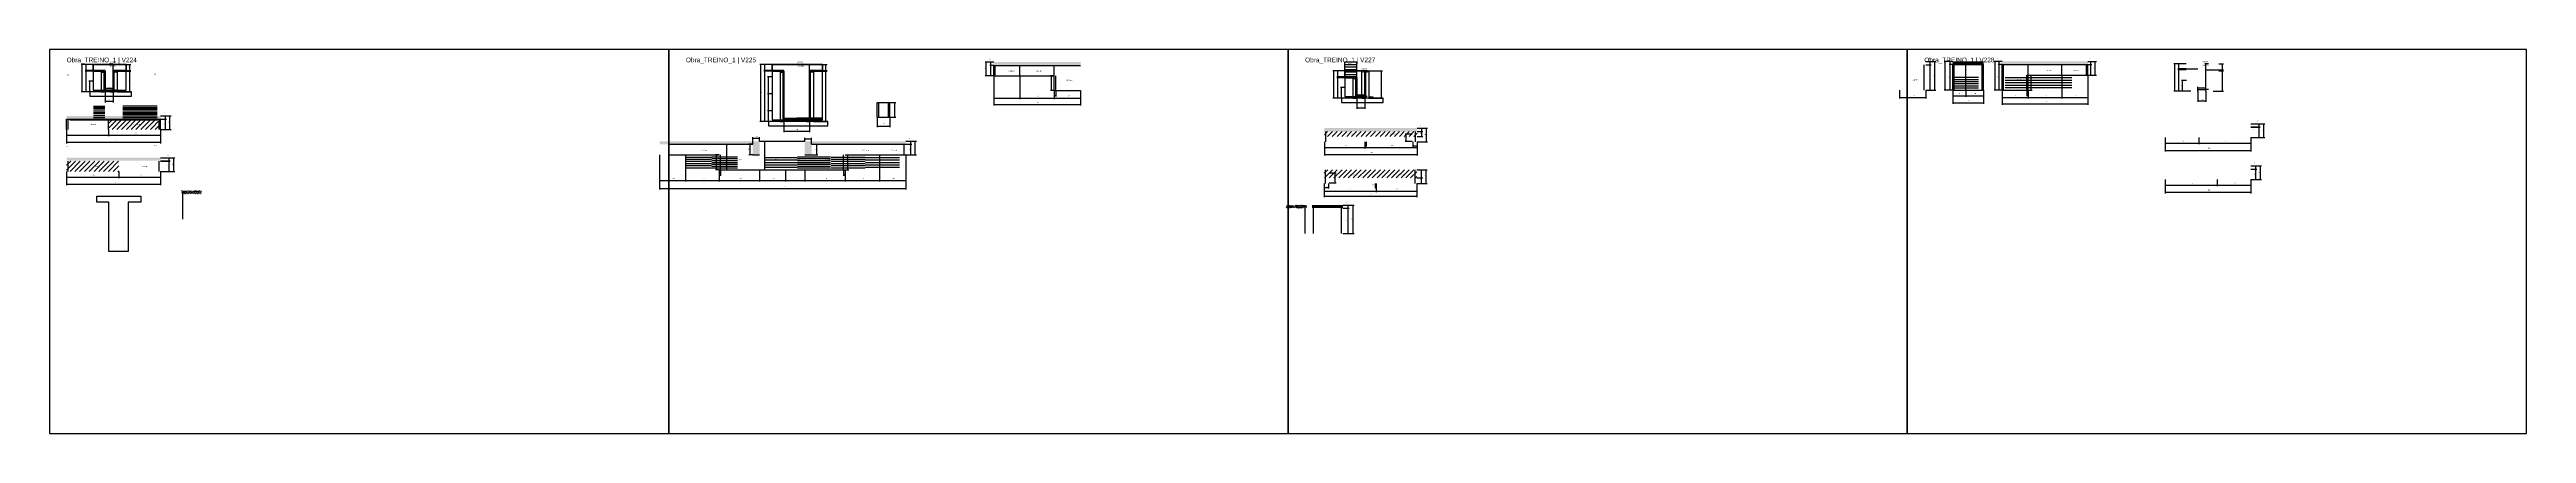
# Model space of a CAD drawing. Header units: metres. Extents: x -41 to 34800, y -36000 to 1848.
# Drawn here: x 20300 to 31900, y -12600 to -10800 of the extents above; entities that cross this region are included whole.
import ezdxf

# ---------------------------------------------------------------- set-up
doc = ezdxf.new("R2010")
doc.units = ezdxf.units.M
for name, color, linetype in [('CELL_BORDER', 8, 'Continuous'), ('CONCRETO', 251, 'Continuous'), ('COTA', 4, 'Continuous'), ('Cota Seção (2x)', 4, 'Continuous'), ('Hachura', 253, 'Continuous'), ('LABEL_ID', 3, 'Continuous'), ('Madeira', 126, 'Continuous'), ('NOMENCLATURA', 7, 'Continuous'), ('Painéis', 200, 'Continuous'), ('REAPROVEITAMENTO', 251, 'Continuous'), ('SARR_2.2x7', 40, 'Continuous'), ('Texto Seção', 7, 'Continuous')]:
    doc.layers.add(name, color=color, linetype=linetype)

msp = doc.modelspace()

# ---------------------------------------------------------------- hatches: boundary and pattern name
at = {"layer": 'COTA'}
h = msp.add_hatch(dxfattribs=at)
h.set_pattern_fill('AR-CONC', scale=0.03)
h.paths.add_polyline_path([(25128.3, -10874.7), (25128.3, -10858.7), (25128.3, -10858.7), (24721.8, -10858.7), (24721.8, -10858.7), (24721.8, -10874.7), (24721.8, -10874.7), (25128.3, -10874.7)])
h = msp.add_hatch(dxfattribs=at)
h.set_pattern_fill('AR-CONC', scale=0.03)
h.paths.add_polyline_path([(29357.4, -10870), (29357.4, -10856), (29357.4, -10856), (29213.4, -10856), (29213.4, -10856), (29213.4, -10870), (29213.4, -10870), (29357.4, -10870)])
h = msp.add_hatch(dxfattribs=at)
h.set_pattern_fill('AR-CONC', scale=0.03)
h.paths.add_polyline_path([(29444.1, -10872), (29444.1, -10856), (29444.1, -10856), (29846.1, -10856), (29846.1, -10856), (29846.1, -10872), (29846.1, -10872), (29444.1, -10872)])
h = msp.add_hatch(dxfattribs=at)
h.set_pattern_fill('AR-CONC', scale=0.03)
h.paths.add_polyline_path([(20820, -11111), (20820, -11127), (20820, -11127), (20380, -11127), (20380, -11127), (20380, -11111), (20380, -11111), (20820, -11111)])
h = msp.add_hatch(dxfattribs=at)
h.set_pattern_fill('AR-CONC', scale=0.03)
h.paths.add_polyline_path([(23157, -11244), (23593, -11244), (23593, -11244), (23593, -11294), (23593, -11294), (23625, -11294), (23625, -11294), (23625, -11230), (23625, -11230), (23157, -11230), (23157, -11230), (23157, -11244)])
h = msp.add_hatch(dxfattribs=at)
h.set_pattern_fill('AR-CONC', scale=0.03)
h.paths.add_polyline_path([(24309.5, -11244), (23869, -11244), (23869, -11244), (23869, -11294), (23869, -11294), (23837, -11294), (23837, -11294), (23837, -11230), (23837, -11230), (24309.5, -11230), (24309.5, -11230), (24309.5, -11244)])
h = msp.add_hatch(dxfattribs=at)
h.set_pattern_fill('AR-CONC', scale=0.03)
h.paths.add_polyline_path([(26270.3, -11168.53), (26270.3, -11184.53), (26270.3, -11184.53), (26704.3, -11184.53), (26704.3, -11184.53), (26704.3, -11168.53), (26704.3, -11168.53), (26270.3, -11168.53)])
h = msp.add_hatch(dxfattribs=at)
h.set_pattern_fill('AR-CONC', scale=0.03)
h.paths.add_polyline_path([(20380, -11307.6), (20380, -11321.6), (20380, -11321.6), (20820, -11321.6), (20820, -11321.6), (20820, -11307.6), (20820, -11307.6), (20380, -11307.6)])
h = msp.add_hatch(dxfattribs=at)
h.set_pattern_fill('AR-CONC', scale=0.03)
h.paths.add_polyline_path([(20917.6, -11461.7), (20917.6, -11475.7), (20917.6, -11475.7), (21011.6, -11475.7), (21011.6, -11475.7), (21011.6, -11461.7), (21011.6, -11461.7), (20917.6, -11461.7)])
h = msp.add_hatch(dxfattribs=at)
h.set_pattern_fill('AR-CONC', scale=0.03)
h.paths.add_polyline_path([(26092.5, -11529.03), (26092.5, -11543.03), (26092.5, -11543.03), (26186.5, -11543.03), (26186.5, -11543.03), (26186.5, -11529.03), (26186.5, -11529.03), (26092.5, -11529.03)])
h = msp.add_hatch(dxfattribs=at)
h.set_pattern_fill('AR-CONC', scale=0.03)
h.paths.add_polyline_path([(26212.9, -11543.03), (26212.9, -11529.03), (26212.9, -11529.03), (26356.9, -11529.03), (26356.9, -11529.03), (26356.9, -11543.03), (26356.9, -11543.03), (26212.9, -11543.03)])
at = {"layer": 'Hachura'}
h = msp.add_hatch(color=8, dxfattribs=at)
h.dxf.hatch_style = 1
h.paths.add_polyline_path([(20560.4, -10902), (20560.4, -10898), (20560.4, -10898), (20504.8, -10898), (20504.8, -10898), (20504.8, -10902), (20504.8, -10902), (20560.4, -10902)])
h = msp.add_hatch(dxfattribs=at)
h.set_pattern_fill('ANSI31', scale=0.5)
h.paths.add_polyline_path([(20556.4, -10906.4), (20556.4, -10902), (20556.4, -10902), (20542.4, -10902), (20542.4, -10902), (20542.4, -10906.4), (20542.4, -10906.4), (20556.4, -10906.4)])
h = msp.add_hatch(color=8, dxfattribs=at)
h.dxf.hatch_style = 1
h.paths.add_polyline_path([(20556.4, -10898), (20560.4, -10898), (20560.4, -10898), (20560.4, -10998), (20560.4, -10998), (20556.4, -10998), (20556.4, -10998), (20556.4, -10898)])
h = msp.add_hatch(color=8, dxfattribs=at)
h.dxf.hatch_style = 1
h.paths.add_polyline_path([(20602.4, -10898), (20598.4, -10898), (20598.4, -10898), (20598.4, -10998), (20598.4, -10998), (20602.4, -10998), (20602.4, -10998), (20602.4, -10898)])
h = msp.add_hatch(color=8, dxfattribs=at)
h.dxf.hatch_style = 1
h.paths.add_polyline_path([(20658.4, -10902), (20658.4, -10898), (20658.4, -10898), (20598.4, -10898), (20598.4, -10898), (20598.4, -10902), (20598.4, -10902), (20658.4, -10902)])
h = msp.add_hatch(dxfattribs=at)
h.set_pattern_fill('ANSI31', scale=0.5)
h.paths.add_polyline_path([(20602.4, -10906.4), (20602.4, -10902), (20602.4, -10902), (20616.4, -10902), (20616.4, -10902), (20616.4, -10906.4), (20616.4, -10906.4), (20602.4, -10906.4)])
h = msp.add_hatch(color=8, dxfattribs=at)
h.dxf.hatch_style = 1
h.paths.add_polyline_path([(23739.3, -10902), (23739.3, -10898), (23739.3, -10898), (23683.7, -10898), (23683.7, -10898), (23683.7, -10902), (23683.7, -10902), (23739.3, -10902)])
h = msp.add_hatch(dxfattribs=at)
h.set_pattern_fill('ANSI31', scale=0.5)
h.paths.add_polyline_path([(23735.3, -10906.4), (23735.3, -10902), (23735.3, -10902), (23721.3, -10902), (23721.3, -10902), (23721.3, -10906.4), (23721.3, -10906.4), (23735.3, -10906.4)])
h = msp.add_hatch(color=8, dxfattribs=at)
h.dxf.hatch_style = 1
h.paths.add_polyline_path([(23735.3, -10902), (23739.3, -10902), (23739.3, -10902), (23739.3, -11138), (23739.3, -11138), (23735.3, -11138), (23735.3, -11138), (23735.3, -10902)])
h = msp.add_hatch(color=8, dxfattribs=at)
h.dxf.hatch_style = 1
h.paths.add_polyline_path([(23919.3, -10902), (23919.3, -10898), (23919.3, -10898), (23859.3, -10898), (23859.3, -10898), (23859.3, -10902), (23859.3, -10902), (23919.3, -10902)])
h = msp.add_hatch(color=8, dxfattribs=at)
h.dxf.hatch_style = 1
h.paths.add_polyline_path([(23863.3, -10902), (23859.3, -10902), (23859.3, -10902), (23859.3, -11138), (23859.3, -11138), (23863.3, -11138), (23863.3, -11138), (23863.3, -10902)])
h = msp.add_hatch(dxfattribs=at)
h.set_pattern_fill('ANSI31', scale=0.5)
h.paths.add_polyline_path([(23863.3, -10906.4), (23863.3, -10902), (23863.3, -10902), (23877.3, -10902), (23877.3, -10902), (23877.3, -10906.4), (23877.3, -10906.4), (23863.3, -10906.4)])
h = msp.add_hatch(color=8, dxfattribs=at)
h.dxf.hatch_style = 1
h.paths.add_polyline_path([(26464.3, -10900.33), (26460.3, -10900.33), (26460.3, -10900.33), (26460.3, -11028.33), (26460.3, -11028.33), (26464.3, -11028.33), (26464.3, -11028.33), (26464.3, -10900.33)])
h = msp.add_hatch(dxfattribs=at)
h.set_pattern_fill('ANSI31', scale=0.5)
h.paths.add_polyline_path([(26464.3, -10904.73), (26464.3, -10900.33), (26464.3, -10900.33), (26478.3, -10900.33), (26478.3, -10900.33), (26478.3, -10904.73), (26478.3, -10904.73), (26464.3, -10904.73)])
h = msp.add_hatch(dxfattribs=at)
h.set_pattern_fill('ANSI31', scale=0.5)
h.paths.add_polyline_path([(20522.4, -10998), (20522.4, -10993.6), (20522.4, -10993.6), (20542.4, -10993.6), (20542.4, -10993.6), (20542.4, -10998), (20542.4, -10998), (20522.4, -10998)])
h = msp.add_hatch(color=8, dxfattribs=at)
h.dxf.hatch_style = 1
h.paths.add_polyline_path([(20598.4, -10993.6), (20598.4, -10990), (20598.4, -10990), (20560.4, -10990), (20560.4, -10990), (20560.4, -10993.6), (20560.4, -10993.6), (20598.4, -10993.6)])
h = msp.add_hatch(dxfattribs=at)
h.set_pattern_fill('ANSI31', scale=0.5)
h.paths.add_polyline_path([(20560.4, -10998), (20560.4, -10993.6), (20560.4, -10993.6), (20574.4, -10993.6), (20574.4, -10993.6), (20574.4, -10998), (20574.4, -10998), (20560.4, -10998)])
h = msp.add_hatch(dxfattribs=at)
h.set_pattern_fill('ANSI31', scale=0.5)
h.paths.add_polyline_path([(20598.4, -10998), (20598.4, -10993.6), (20598.4, -10993.6), (20584.4, -10993.6), (20584.4, -10993.6), (20584.4, -10998), (20584.4, -10998), (20598.4, -10998)])
h = msp.add_hatch(dxfattribs=at)
h.set_pattern_fill('ANSI31', scale=0.5)
h.paths.add_polyline_path([(20636.4, -10998), (20636.4, -10993.6), (20636.4, -10993.6), (20616.4, -10993.6), (20616.4, -10993.6), (20616.4, -10998), (20616.4, -10998), (20636.4, -10998)])
h = msp.add_hatch(color=8, dxfattribs=at)
h.dxf.hatch_style = 1
h.paths.add_polyline_path([(26422.3, -10932.33), (26422.3, -10928.33), (26422.3, -10928.33), (26366.7, -10928.33), (26366.7, -10928.33), (26366.7, -10932.33), (26366.7, -10932.33), (26422.3, -10932.33)])
h = msp.add_hatch(dxfattribs=at)
h.set_pattern_fill('ANSI31', scale=0.5)
h.paths.add_polyline_path([(26418.3, -10936.73), (26418.3, -10932.33), (26418.3, -10932.33), (26404.3, -10932.33), (26404.3, -10932.33), (26404.3, -10936.73), (26404.3, -10936.73), (26418.3, -10936.73)])
h = msp.add_hatch(color=8, dxfattribs=at)
h.dxf.hatch_style = 1
h.paths.add_polyline_path([(26418.3, -10928.33), (26422.3, -10928.33), (26422.3, -10928.33), (26422.3, -11028.33), (26422.3, -11028.33), (26418.3, -11028.33), (26418.3, -11028.33), (26418.3, -10928.33)])
h = msp.add_hatch(dxfattribs=at)
h.set_pattern_fill('ANSI31', scale=0.5)
h.paths.add_polyline_path([(23701.3, -11138), (23701.3, -11133.6), (23701.3, -11133.6), (23721.3, -11133.6), (23721.3, -11133.6), (23721.3, -11138), (23721.3, -11138), (23701.3, -11138)])
h = msp.add_hatch(color=8, dxfattribs=at)
h.dxf.hatch_style = 1
h.paths.add_polyline_path([(23859.3, -11133.6), (23859.3, -11130), (23859.3, -11130), (23739.3, -11130), (23739.3, -11130), (23739.3, -11133.6), (23739.3, -11133.6), (23859.3, -11133.6)])
h = msp.add_hatch(dxfattribs=at)
h.set_pattern_fill('ANSI31', scale=0.5)
h.paths.add_polyline_path([(23739.3, -11138), (23739.3, -11133.6), (23739.3, -11133.6), (23753.3, -11133.6), (23753.3, -11133.6), (23753.3, -11138), (23753.3, -11138), (23739.3, -11138)])
h = msp.add_hatch(dxfattribs=at)
h.set_pattern_fill('ANSI31', scale=0.5)
h.paths.add_polyline_path([(23792.3, -11138), (23792.3, -11133.6), (23792.3, -11133.6), (23806.3, -11133.6), (23806.3, -11133.6), (23806.3, -11138), (23806.3, -11138), (23792.3, -11138)])
h = msp.add_hatch(dxfattribs=at)
h.set_pattern_fill('ANSI31', scale=0.5)
h.paths.add_polyline_path([(23859.3, -11138), (23859.3, -11133.6), (23859.3, -11133.6), (23845.3, -11133.6), (23845.3, -11133.6), (23845.3, -11138), (23845.3, -11138), (23859.3, -11138)])
h = msp.add_hatch(dxfattribs=at)
h.set_pattern_fill('ANSI31', scale=0.5)
h.paths.add_polyline_path([(23897.3, -11138), (23897.3, -11133.6), (23897.3, -11133.6), (23877.3, -11133.6), (23877.3, -11133.6), (23877.3, -11138), (23877.3, -11138), (23897.3, -11138)])
h = msp.add_hatch(dxfattribs=at)
h.set_pattern_fill('ANSI31', scale=0.5)
h.paths.add_polyline_path([(26384.3, -11028.33), (26384.3, -11023.93), (26384.3, -11023.93), (26404.3, -11023.93), (26404.3, -11023.93), (26404.3, -11028.33), (26404.3, -11028.33), (26384.3, -11028.33)])
h = msp.add_hatch(color=8, dxfattribs=at)
h.dxf.hatch_style = 1
h.paths.add_polyline_path([(26460.3, -11023.93), (26460.3, -11020.33), (26460.3, -11020.33), (26422.3, -11020.33), (26422.3, -11020.33), (26422.3, -11023.93), (26422.3, -11023.93), (26460.3, -11023.93)])
h = msp.add_hatch(dxfattribs=at)
h.set_pattern_fill('ANSI31', scale=0.5)
h.paths.add_polyline_path([(26422.3, -11028.33), (26422.3, -11023.93), (26422.3, -11023.93), (26436.3, -11023.93), (26436.3, -11023.93), (26436.3, -11028.33), (26436.3, -11028.33), (26422.3, -11028.33)])
h = msp.add_hatch(dxfattribs=at)
h.set_pattern_fill('ANSI31', scale=0.5)
h.paths.add_polyline_path([(26460.3, -11028.33), (26460.3, -11023.93), (26460.3, -11023.93), (26446.3, -11023.93), (26446.3, -11023.93), (26446.3, -11028.33), (26446.3, -11028.33), (26460.3, -11028.33)])
h = msp.add_hatch(dxfattribs=at)
h.set_pattern_fill('ANSI31', scale=0.5)
h.paths.add_polyline_path([(26498.3, -11028.33), (26498.3, -11023.93), (26498.3, -11023.93), (26478.3, -11023.93), (26478.3, -11023.93), (26478.3, -11028.33), (26478.3, -11028.33), (26498.3, -11028.33)])
at = {"layer": 'REAPROVEITAMENTO'}
h = msp.add_hatch(dxfattribs=at)
h.set_pattern_fill('ANSI31', scale=5)
h.paths.add_polyline_path([(20576, -11175), (20820, -11175), (20820, -11175), (20820, -11127), (20820, -11127), (20576, -11127), (20576, -11127), (20576, -11175)])
h = msp.add_hatch(dxfattribs=at)
h.set_pattern_fill('ANSI31', scale=5)
h.paths.add_polyline_path([(26270.3, -11184.53), (26270.3, -11207.53), (26270.3, -11207.53), (26704.3, -11207.53), (26704.3, -11207.53), (26704.3, -11184.53), (26704.3, -11184.53), (26270.3, -11184.53)])
h = msp.add_hatch(dxfattribs=at)
h.set_pattern_fill('ANSI31', scale=5)
h.paths.add_polyline_path([(20380, -11371.6), (20624, -11371.6), (20624, -11371.6), (20624, -11323.6), (20624, -11323.6), (20380, -11323.6), (20380, -11323.6), (20380, -11371.6)])
h = msp.add_hatch(dxfattribs=at)
h.set_pattern_fill('ANSI31', scale=5)
h.paths.add_polyline_path([(26703.3, -11401.93), (26703.3, -11363.93), (26703.3, -11363.93), (26269.3, -11363.93), (26269.3, -11363.93), (26269.3, -11401.93), (26269.3, -11401.93), (26703.3, -11401.93)])

# ---------------------------------------------------------------- linework, layer by layer
at = {"layer": 'CELL_BORDER'}
for points in [[(20300, -12600), (23200, -12600), (23200, -10800), (20300, -10800)], [(23200, -12600), (26100, -12600), (26100, -10800), (23200, -10800)], [(26100, -12600), (29000, -12600), (29000, -10800), (26100, -10800)], [(29000, -12600), (31900, -12600), (31900, -10800), (29000, -10800)]]:
    msp.add_lwpolyline(points, close=True, dxfattribs=at)
at = {"layer": 'CONCRETO'}
for points in [[(20504.8, -10898), (20504.8, -10870), (20658.4, -10870), (20658.4, -10898), (20598.4, -10898), (20598.4, -10990), (20560.4, -10990), (20560.4, -10898)], [(20504.8, -10990), (20658.4, -10990), (20658.4, -10870), (20504.8, -10870)], [(23683.7, -10898), (23683.7, -10870), (23919.3, -10870), (23919.3, -10898), (23859.3, -10898), (23859.3, -11130), (23739.3, -11130), (23739.3, -10898)], [(23683.7, -11130), (23919.3, -11130), (23919.3, -10870), (23683.7, -10870)], [(26366.7, -10928.33), (26366.7, -10900.33), (26460.3, -10900.33), (26460.3, -10928.33), (26460.3, -10928.33), (26460.3, -11020.33), (26422.3, -11020.33), (26422.3, -10928.33)], [(26366.7, -11020.33), (26460.3, -11020.33), (26460.3, -10900.33), (26366.7, -10900.33)], [(20522.1, -11515.1), (20522.1, -11487.1), (20727.7, -11487.1), (20727.7, -11515.1), (20667.7, -11515.1), (20667.7, -11747.1), (20577.7, -11747.1), (20577.7, -11515.1)]]:
    msp.add_lwpolyline(points, close=True, dxfattribs=at)
at = {"layer": 'COTA'}
for p, q in [((20504.8, -10870), (20447.4, -10870)), ((20452.4, -10998), (20452.4, -10870)), ((20504.8, -10870), (20466.8, -10870)), ((20504.8, -10898), (20466.8, -10898)), ((20504.8, -10902), (20466.8, -10902)), ((20471.8, -10898), (20471.8, -10870)), ((20471.8, -10998), (20471.8, -10902)), ((20658.4, -10870), (20680.3, -10870)), ((20658.4, -10898), (20680.3, -10898)), ((20658.4, -10902), (20680.3, -10902)), ((20675.3, -10898), (20675.3, -10870)), ((20675.3, -10998), (20675.3, -10902)), ((23683.7, -10870), (23626.3, -10870)), ((23631.3, -11138), (23631.3, -10870)), ((23683.7, -10870), (23645.6, -10870)), ((23683.7, -10898), (23645.6, -10898)), ((23683.7, -10902), (23645.6, -10902)), ((23650.6, -10898), (23650.6, -10870)), ((23650.6, -11138), (23650.6, -10902)), ((23919.3, -10870), (23941.1, -10870)), ((23919.3, -10898), (23941.1, -10898)), ((23919.3, -10902), (23941.1, -10902)), ((23936.1, -10898), (23936.1, -10870)), ((23936.1, -11138), (23936.1, -10902)), ((24721.8, -10858.7), (24682.1, -10858.7)), ((24687.1, -10922.7), (24687.1, -10858.7)), ((24721.8, -10858.7), (24703.7, -10858.7)), ((24721.8, -10874.7), (24703.7, -10874.7)), ((24708.7, -10874.7), (24708.7, -10858.7)), ((26366.7, -10900.33), (26309.3, -10900.33)), ((26314.3, -11028.33), (26314.3, -10900.33)), ((26366.7, -10900.33), (26328.7, -10900.33)), ((26333.7, -10928.33), (26333.7, -10900.33)), ((26478.3, -10900.33), (26542.2, -10900.33)), ((26537.2, -11028.33), (26537.2, -10900.33)), ((29846.1, -10856), (29864.2, -10856)), ((29846.1, -10856), (29885.8, -10856)), ((29846.1, -10870), (29864.2, -10870)), ((29859.2, -10870), (29859.2, -10856)), ((29880.8, -10920), (29880.8, -10856)), ((30305.6, -10867.3), (30248.2, -10867.3)), ((30253.2, -10995.3), (30253.2, -10867.3)), ((30305.6, -10867.3), (30267.6, -10867.3)), ((30305.6, -10891.3), (30267.6, -10891.3)), ((30305.6, -10895.3), (30267.6, -10895.3)), ((30272.6, -10891.3), (30272.6, -10867.3)), ((30272.6, -10995.3), (30272.6, -10895.3)), ((30459.2, -10867.3), (30481.1, -10867.3)), ((30459.2, -10895.3), (30481.1, -10895.3)), ((30459.2, -10899.3), (30481.1, -10899.3)), ((30476.1, -10895.3), (30476.1, -10867.3)), ((30476.1, -10995.3), (30476.1, -10899.3)), ((20526.8, -10998), (20447.4, -10998)), ((20526.8, -10998), (20466.8, -10998)), ((20507.1, -10948), (20483.6, -10948)), ((20507.1, -10998), (20483.6, -10998)), ((20488.6, -10998), (20488.6, -10948)), ((20560.4, -10998), (20560.4, -11047.7)), ((20598.4, -10998), (20598.4, -11047.7)), ((20632, -10998), (20680.3, -10998)), ((23686, -10928), (23662.4, -10928)), ((23686, -11008), (23662.4, -11008)), ((23686, -11008), (23662.4, -11008)), ((23667.4, -11008), (23667.4, -10928)), ((23667.4, -11088), (23667.4, -11008)), ((24721.8, -10922.7), (24682.1, -10922.7)), ((24721.8, -10922.7), (24721.8, -11032.7)), ((24843.8, -10922.7), (24843.8, -11032.7)), ((24843.8, -10922.7), (24843.8, -11032.7)), ((25005.3, -10992.7), (25005.3, -11032.7)), ((25005.3, -10992.7), (25005.3, -11020.9)), ((25005.3, -11015.9), (25012.3, -11015.9)), ((25012.3, -10992.7), (25012.3, -11020.9)), ((26366.7, -10928.33), (26328.7, -10928.33)), ((26366.7, -10932.33), (26328.7, -10932.33)), ((26333.7, -11028.33), (26333.7, -10932.33)), ((26369, -10978.33), (26345.5, -10978.33)), ((26350.5, -11028.33), (26350.5, -10978.33)), ((29213.4, -10990), (29213.4, -11021.5)), ((29213.4, -10990), (29213.4, -11055)), ((29213.4, -11016.5), (29274.4, -11016.5)), ((29274.4, -10990), (29274.4, -11021.5)), ((29274.4, -10990), (29274.4, -11021.5)), ((29274.4, -11016.5), (29357.4, -11016.5)), ((29357.4, -10990), (29357.4, -11021.5)), ((29357.4, -10990), (29357.4, -11055)), ((29560.1, -10990), (29560.1, -11018.2)), ((29560.1, -11013.2), (29567.1, -11013.2)), ((29567.1, -10990), (29567.1, -11030)), ((29567.1, -10990), (29567.1, -11018.2)), ((29724.1, -10920), (29724.1, -11030)), ((29724.1, -10920), (29724.1, -11030)), ((29846.1, -10920), (29846.1, -11030)), ((29846.1, -10920), (29885.8, -10920)), ((30327.6, -10995.3), (30248.2, -10995.3)), ((30327.6, -10995.3), (30267.6, -10995.3)), ((30307.9, -10945.3), (30284.4, -10945.3)), ((30307.9, -10995.3), (30284.4, -10995.3)), ((30289.4, -10995.3), (30289.4, -10945.3)), ((30361.2, -10995.3), (30361.2, -11045)), ((30399.2, -10995.3), (30399.2, -11045)), ((30432.8, -10995.3), (30481.1, -10995.3)), ((20560.4, -11042.7), (20598.4, -11042.7)), ((20820, -11111), (20847.5, -11111)), ((20820, -11111), (20869.1, -11111)), ((20820, -11127), (20847.5, -11127)), ((20820, -11127), (20847.5, -11127)), ((20842.5, -11127), (20842.5, -11111)), ((20842.5, -11175), (20842.5, -11127)), ((20864.1, -11175), (20864.1, -11111)), ((23686, -11088), (23662.4, -11088)), ((23686, -11088), (23662.4, -11088)), ((23667.4, -11138), (23667.4, -11088)), ((24176, -11117.8), (24176, -11163.7)), ((24236, -11117.8), (24236, -11163.7)), ((24721.8, -11027.7), (24843.8, -11027.7)), ((24843.8, -11027.7), (25005.3, -11027.7)), ((26388.7, -11028.33), (26309.3, -11028.33)), ((26388.7, -11028.33), (26328.7, -11028.33)), ((26369, -11028.33), (26345.5, -11028.33)), ((26422.3, -11028.33), (26422.3, -11078.03)), ((26422.3, -11073.03), (26460.3, -11073.03)), ((26460.3, -11028.33), (26460.3, -11078.03)), ((26493.9, -11028.33), (26542.2, -11028.33)), ((29213.4, -11050), (29357.4, -11050)), ((29567.1, -11025), (29724.1, -11025)), ((29724.1, -11025), (29846.1, -11025)), ((30361.2, -11040), (30399.2, -11040)), ((20380, -11175), (20380, -11206.5)), ((20380, -11175), (20380, -11240.1)), ((20380, -11201.5), (20576, -11201.5)), ((20380, -11235.1), (20820, -11235.1)), ((20576, -11175), (20576, -11206.5)), ((20576, -11175), (20576, -11206.5)), ((20576, -11201.5), (20820, -11201.5)), ((20820, -11175), (20820, -11206.5)), ((20820, -11175), (20820, -11240.1)), ((20820, -11175), (20847.5, -11175)), ((20820, -11175), (20869.1, -11175)), ((23705.7, -11138), (23626.3, -11138)), ((23705.7, -11138), (23645.6, -11138)), ((23686, -11138), (23662.4, -11138)), ((23739.3, -11138), (23739.3, -11187.7)), ((23739.3, -11182.7), (23859.3, -11182.7)), ((23859.3, -11138), (23859.3, -11187.7)), ((23892.9, -11138), (23941.1, -11138)), ((24176, -11158.7), (24236, -11158.7)), ((24309.5, -11230), (24337.9, -11230)), ((24309.5, -11230), (24359.5, -11230)), ((24309.5, -11244), (24337.9, -11244)), ((24332.9, -11244), (24332.9, -11230)), ((24354.5, -11294), (24354.5, -11230)), ((26270.3, -11232.53), (26270.3, -11264.03)), ((26270.3, -11232.53), (26270.3, -11297.63)), ((26460.3, -11232.53), (26460.3, -11264.03)), ((26460.3, -11232.53), (26460.3, -11264.03)), ((26704.3, -11168.53), (26753.3, -11168.53)), ((26704.3, -11184.53), (26731.7, -11184.53)), ((26704.3, -11207.53), (26731.7, -11207.53)), ((26704.3, -11232.53), (26704.3, -11264.03)), ((26704.3, -11232.53), (26704.3, -11297.63)), ((26704.3, -11232.53), (26753.3, -11232.53)), ((26726.7, -11207.53), (26726.7, -11184.53)), ((26748.3, -11232.53), (26748.3, -11168.53)), ((30207.8, -11212.7), (30207.8, -11244.3)), ((30207.8, -11212.7), (30207.8, -11277.8)), ((30207.8, -11239.3), (30365.8, -11239.3)), ((30365.8, -11212.7), (30365.8, -11244.3)), ((30365.8, -11212.7), (30365.8, -11244.3)), ((30365.8, -11239.3), (30609.8, -11239.3)), ((30609.8, -11148.7), (30653.5, -11148.7)), ((30609.8, -11148.7), (30675.1, -11148.7)), ((30609.8, -11162.7), (30653.5, -11162.7)), ((30609.8, -11164.7), (30653.5, -11164.7)), ((30609.8, -11212.7), (30609.8, -11244.3)), ((30609.8, -11212.7), (30609.8, -11277.8)), ((30609.8, -11212.7), (30653.5, -11212.7)), ((30609.8, -11212.7), (30675.1, -11212.7)), ((30648.5, -11162.7), (30648.5, -11148.7)), ((30648.5, -11212.7), (30648.5, -11164.7)), ((30670.1, -11212.7), (30670.1, -11148.7)), ((20820, -11307.6), (20865.2, -11307.6)), ((20820, -11307.6), (20886.8, -11307.6)), ((20820, -11321.6), (20865.2, -11321.6)), ((20820, -11323.6), (20865.2, -11323.6)), ((20860.2, -11321.6), (20860.2, -11307.6)), ((20860.2, -11371.6), (20860.2, -11323.6)), ((20881.8, -11371.6), (20881.8, -11307.6)), ((23157, -11294), (23157, -11419.3)), ((23157, -11294), (23157, -11456.8)), ((23279, -11294), (23279, -11419.3)), ((23279, -11294), (23279, -11419.3)), ((23436, -11364), (23436, -11419.3)), ((23436, -11364), (23436, -11392.2)), ((23443, -11364), (23443, -11392.2)), ((24019, -11364), (24019, -11392.2)), ((24026, -11364), (24026, -11419.3)), ((24026, -11364), (24026, -11392.2)), ((24187.5, -11294), (24187.5, -11419.3)), ((24187.5, -11294), (24187.5, -11419.3)), ((24309.5, -11294), (24309.5, -11456.8)), ((24309.5, -11294), (24309.5, -11419.3)), ((24309.5, -11294), (24359.5, -11294)), ((26270.3, -11259.03), (26460.3, -11259.03)), ((26270.3, -11292.63), (26704.3, -11292.63)), ((26460.3, -11259.03), (26704.3, -11259.03)), ((26703.3, -11363.93), (26730.7, -11363.93)), ((26703.3, -11363.93), (26752.3, -11363.93)), ((26725.7, -11401.93), (26725.7, -11363.93)), ((26747.3, -11427.93), (26747.3, -11363.93)), ((30207.8, -11272.8), (30609.8, -11272.8)), ((30609.8, -11345.3), (30637.3, -11345.3)), ((30609.8, -11345.3), (30658.9, -11345.3)), ((30609.8, -11361.3), (30637.3, -11361.3)), ((30609.8, -11361.3), (30637.3, -11361.3)), ((30632.3, -11361.3), (30632.3, -11345.3)), ((30632.3, -11409.3), (30632.3, -11361.3)), ((30653.9, -11409.3), (30653.9, -11345.3)), ((20380, -11371.6), (20380, -11403.1)), ((20380, -11371.6), (20380, -11436.7)), ((20380, -11398.1), (20624, -11398.1)), ((20380, -11431.7), (20820, -11431.7)), ((20624, -11371.6), (20624, -11403.1)), ((20624, -11371.6), (20624, -11403.1)), ((20624, -11398.1), (20820, -11398.1)), ((20820, -11371.6), (20820, -11403.1)), ((20820, -11371.6), (20820, -11436.7)), ((20820, -11371.6), (20865.2, -11371.6)), ((20820, -11371.6), (20886.8, -11371.6)), ((23157, -11414.3), (23279, -11414.3)), ((23157, -11451.8), (24309.5, -11451.8)), ((23279, -11414.3), (23436, -11414.3)), ((23436, -11387.2), (23443, -11387.2)), ((24019, -11387.2), (24026, -11387.2)), ((24026, -11414.3), (24187.5, -11414.3)), ((24187.5, -11414.3), (24309.5, -11414.3)), ((26269.3, -11427.93), (26269.3, -11468.43)), ((26269.3, -11427.93), (26269.3, -11492.93)), ((26269.3, -11463.43), (26513.3, -11463.43)), ((26513.3, -11427.93), (26513.3, -11468.43)), ((26513.3, -11427.93), (26513.3, -11468.43)), ((26513.3, -11463.43), (26703.3, -11463.43)), ((26703.3, -11401.93), (26730.7, -11401.93)), ((26703.3, -11427.93), (26703.3, -11468.43)), ((26703.3, -11427.93), (26703.3, -11492.93)), ((26703.3, -11427.93), (26752.3, -11427.93)), ((30207.8, -11409.3), (30207.8, -11440.9)), ((30207.8, -11409.3), (30207.8, -11474.4)), ((30207.8, -11435.9), (30451.8, -11435.9)), ((30207.8, -11469.4), (30609.8, -11469.4)), ((30451.8, -11409.3), (30451.8, -11440.9)), ((30451.8, -11409.3), (30451.8, -11440.9)), ((30451.8, -11435.9), (30609.8, -11435.9)), ((30609.8, -11409.3), (30609.8, -11440.9)), ((30609.8, -11409.3), (30609.8, -11474.4)), ((30609.8, -11409.3), (30637.3, -11409.3)), ((30609.8, -11409.3), (30658.9, -11409.3)), ((26269.3, -11487.93), (26703.3, -11487.93))]:
    msp.add_line(p, q, dxfattribs=at)
at = {"layer": 'Cota Seção (2x)'}
for p, q in [((20609.4, -10870), (20592.9, -10870)), ((20597.9, -10990), (20597.9, -10870)), ((23870.3, -10870), (23854.3, -10870)), ((23859.3, -11130), (23859.3, -10870)), ((24721.8, -10874.7), (24703.7, -10874.7)), ((24708.7, -10922.7), (24708.7, -10874.7)), ((26471.3, -10900.33), (26440.6, -10900.33)), ((26445.6, -11020.33), (26445.6, -10900.33)), ((29087, -10856), (29112, -10856)), ((29087, -10856), (29134.6, -10856)), ((29087, -10872), (29112, -10872)), ((29087, -10872), (29112, -10872)), ((29107, -10872), (29107, -10856)), ((29107, -10990), (29107, -10872)), ((29129.6, -10990), (29129.6, -10856)), ((29213.4, -10856), (29173.3, -10856)), ((29178.3, -10990), (29178.3, -10856)), ((29213.4, -10856), (29196.8, -10856)), ((29213.4, -10870), (29196.8, -10870)), ((29213.4, -10870), (29196.8, -10870)), ((29201.8, -10870), (29201.8, -10856)), ((29201.8, -10990), (29201.8, -10870)), ((29444.1, -10856), (29406.4, -10856)), ((29411.4, -10990), (29411.4, -10856)), ((29444.1, -10856), (29425.9, -10856)), ((29444.1, -10870), (29425.9, -10870)), ((29444.1, -10870), (29425.9, -10870)), ((29430.9, -10870), (29430.9, -10856)), ((29430.9, -10990), (29430.9, -10870)), ((29846.1, -10870), (29864.2, -10870)), ((29859.2, -10920), (29859.2, -10870)), ((30410.2, -10867.3), (30393.7, -10867.3)), ((30398.7, -10987.3), (30398.7, -10867.3)), ((20560.4, -10998), (20560.4, -10977)), ((20560.4, -10982), (20598.4, -10982)), ((20609.4, -10990), (20592.9, -10990)), ((20598.4, -10998), (20598.4, -10977)), ((24721.8, -10922.7), (24703.7, -10922.7)), ((24721.8, -10922.7), (24721.8, -11062.7)), ((25005.3, -10922.7), (24987.5, -10922.7)), ((25005.3, -10992.7), (24987.5, -10992.7)), ((24992.5, -10992.7), (24992.5, -10922.7)), ((25005.3, -10992.7), (25005.3, -11032.7)), ((25128.3, -10992.7), (25128.3, -11032.7)), ((25128.3, -10992.7), (25128.3, -11062.7)), ((26422.3, -11028.33), (26422.3, -11007.33)), ((26422.3, -11012.33), (26460.3, -11012.33)), ((26460.3, -11028.33), (26460.3, -11007.33)), ((28964, -10990), (28964, -11030)), ((29087, -10990), (29087, -11030)), ((29087, -10990), (29112, -10990)), ((29087, -10990), (29134.6, -10990)), ((29213.4, -10990), (29173.3, -10990)), ((29213.4, -10990), (29196.8, -10990)), ((29444.1, -10990), (29406.4, -10990)), ((29444.1, -10990), (29425.9, -10990)), ((29444.1, -10990), (29444.1, -11030)), ((29444.1, -10990), (29444.1, -11060)), ((29567.1, -10920), (29584.9, -10920)), ((29567.1, -10990), (29584.9, -10990)), ((29567.1, -10990), (29567.1, -11030)), ((29579.9, -10990), (29579.9, -10920)), ((29846.1, -10920), (29864.2, -10920)), ((29846.1, -10920), (29846.1, -11060)), ((30361.2, -10995.3), (30361.2, -10974.3)), ((30361.2, -10979.3), (30399.2, -10979.3)), ((30410.2, -10987.3), (30393.7, -10987.3)), ((30399.2, -10995.3), (30399.2, -10974.3)), ((23739.3, -11138), (23739.3, -11125)), ((23739.3, -11130), (23859.3, -11130)), ((23870.3, -11130), (23854.3, -11130)), ((23859.3, -11138), (23859.3, -11125)), ((24236, -11047.8), (24264.1, -11047.8)), ((24236, -11117.8), (24264.1, -11117.8)), ((24259.1, -11117.8), (24259.1, -11047.8)), ((24721.8, -11057.7), (25128.3, -11057.7)), ((25005.3, -11027.7), (25128.3, -11027.7)), ((26471.3, -11020.33), (26440.6, -11020.33)), ((28964, -11025), (29087, -11025)), ((29444.1, -11025), (29567.1, -11025)), ((29444.1, -11055), (29846.1, -11055)), ((23467.1, -11244), (23476.6, -11244)), ((23471.6, -11364), (23471.6, -11244)), ((23593, -11244), (23575.7, -11244)), ((23580.7, -11294), (23580.7, -11244)), ((23593, -11244), (23593, -11211.4)), ((23593, -11216.4), (23625, -11216.4)), ((23625, -11230), (23625, -11211.4)), ((23648.6, -11230), (23655.6, -11230)), ((23650.6, -11364), (23650.6, -11230)), ((23837, -11230), (23837, -11213.8)), ((23837, -11218.8), (23869, -11218.8)), ((23869, -11244), (23869, -11213.8)), ((23869, -11244), (23898.6, -11244)), ((23893.6, -11294), (23893.6, -11244)), ((24309.5, -11244), (24337.9, -11244)), ((24332.9, -11294), (24332.9, -11244)), ((26460.3, -11233.53), (26460.3, -11255.13)), ((26460.3, -11250.13), (26465.3, -11250.13)), ((26465.3, -11233.53), (26465.3, -11255.13)), ((26680.8, -11197.33), (26648.4, -11197.33)), ((26680.8, -11231.33), (26648.4, -11231.33)), ((26653.4, -11231.33), (26653.4, -11197.33)), ((26684.3, -11233.53), (26684.3, -11256.93)), ((26684.3, -11251.93), (26704.3, -11251.93)), ((26704.3, -11168.53), (26731.7, -11168.53)), ((26704.3, -11184.53), (26731.7, -11184.53)), ((26704.3, -11233.53), (26704.3, -11256.93)), ((26726.7, -11184.53), (26726.7, -11168.53)), ((30609.8, -11162.7), (30631.6, -11162.7)), ((30609.8, -11164.7), (30631.6, -11164.7)), ((30626.6, -11164.7), (30626.6, -11162.7)), ((20820, -11321.6), (20843.3, -11321.6)), ((20820, -11323.6), (20843.3, -11323.6)), ((20838.3, -11323.6), (20838.3, -11321.6)), ((23436, -11294), (23418.2, -11294)), ((23436, -11364), (23418.2, -11364)), ((23423.2, -11364), (23423.2, -11294)), ((23436, -11364), (23436, -11419.3)), ((23467.1, -11364), (23476.6, -11364)), ((23593, -11294), (23575.7, -11294)), ((23625, -11364), (23625, -11419.3)), ((23625, -11364), (23625, -11419.3)), ((23648.6, -11364), (23655.6, -11364)), ((23747, -11364), (23747, -11419.3)), ((23747, -11364), (23747, -11419.3)), ((23837, -11364), (23837, -11419.3)), ((23837, -11364), (23837, -11419.3)), ((23869, -11294), (23898.6, -11294)), ((24026, -11294), (24043.8, -11294)), ((24026, -11364), (24043.8, -11364)), ((24026, -11364), (24026, -11419.3)), ((24038.8, -11364), (24038.8, -11294)), ((24309.5, -11294), (24337.9, -11294)), ((23436, -11414.3), (23625, -11414.3)), ((23625, -11414.3), (23747, -11414.3)), ((23747, -11414.3), (23837, -11414.3)), ((23837, -11414.3), (24026, -11414.3)), ((26269.3, -11427.93), (26269.3, -11451.33)), ((26269.3, -11446.33), (26289.3, -11446.33)), ((26289.3, -11427.93), (26289.3, -11451.33)), ((26292.8, -11377.73), (26325.2, -11377.73)), ((26292.8, -11425.73), (26325.2, -11425.73)), ((26320.2, -11425.73), (26320.2, -11377.73)), ((26508.3, -11427.93), (26508.3, -11449.53)), ((26508.3, -11444.53), (26513.3, -11444.53)), ((26513.3, -11427.93), (26513.3, -11449.53)), ((26703.3, -11401.93), (26730.7, -11401.93)), ((26703.3, -11427.93), (26730.7, -11427.93)), ((26725.7, -11427.93), (26725.7, -11401.93)), ((26356.9, -11529.03), (26386.9, -11529.03)), ((26356.9, -11529.03), (26410.3, -11529.03)), ((26356.9, -11543.03), (26386.9, -11543.03)), ((26356.9, -11543.03), (26386.9, -11543.03)), ((26381.9, -11543.03), (26381.9, -11529.03)), ((26381.9, -11663.03), (26381.9, -11543.03)), ((26405.3, -11663.03), (26405.3, -11529.03)), ((26356.9, -11663.03), (26386.9, -11663.03)), ((26356.9, -11663.03), (26410.3, -11663.03))]:
    msp.add_line(p, q, dxfattribs=at)
at = {"layer": 'Madeira'}
for points in [[(20556.4, -10906.4), (20556.4, -10902), (20542.4, -10902), (20542.4, -10906.4)], [(20556.4, -10902), (20542.4, -10902), (20542.4, -10998), (20556.4, -10998)], [(20602.4, -10906.4), (20602.4, -10902), (20616.4, -10902), (20616.4, -10906.4)], [(20602.4, -10902), (20616.4, -10902), (20616.4, -10998), (20602.4, -10998)], [(23735.3, -10906.4), (23735.3, -10902), (23721.3, -10902), (23721.3, -10906.4)], [(23735.3, -10902), (23721.3, -10902), (23721.3, -11138), (23735.3, -11138)], [(23863.3, -10906.4), (23863.3, -10902), (23877.3, -10902), (23877.3, -10906.4)], [(23863.3, -10902), (23877.3, -10902), (23877.3, -11138), (23863.3, -11138)], [(26464.3, -10904.73), (26464.3, -10900.33), (26478.3, -10900.33), (26478.3, -10904.73)], [(26464.3, -10900.33), (26478.3, -10900.33), (26478.3, -11028.33), (26464.3, -11028.33)], [(20489, -11018), (20684.1, -11018), (20684.1, -10998), (20489, -10998)], [(20522.4, -10998), (20522.4, -10993.6), (20542.4, -10993.6), (20542.4, -10998)], [(20560.4, -10998), (20560.4, -10993.6), (20574.4, -10993.6), (20574.4, -10998)], [(20598.4, -10998), (20598.4, -10993.6), (20584.4, -10993.6), (20584.4, -10998)], [(20636.4, -10998), (20636.4, -10993.6), (20616.4, -10993.6), (20616.4, -10998)], [(26418.3, -10936.73), (26418.3, -10932.33), (26404.3, -10932.33), (26404.3, -10936.73)], [(26418.3, -10932.33), (26404.3, -10932.33), (26404.3, -11028.33), (26418.3, -11028.33)], [(23701.3, -11138), (23701.3, -11133.6), (23721.3, -11133.6), (23721.3, -11138)], [(23739.3, -11138), (23739.3, -11133.6), (23753.3, -11133.6), (23753.3, -11138)], [(23792.3, -11138), (23792.3, -11133.6), (23806.3, -11133.6), (23806.3, -11138)], [(23859.3, -11138), (23859.3, -11133.6), (23845.3, -11133.6), (23845.3, -11138)], [(23897.3, -11138), (23897.3, -11133.6), (23877.3, -11133.6), (23877.3, -11138)], [(26350.9, -11048.33), (26546, -11048.33), (26546, -11028.33), (26350.9, -11028.33)], [(26384.3, -11028.33), (26384.3, -11023.93), (26404.3, -11023.93), (26404.3, -11028.33)], [(26422.3, -11028.33), (26422.3, -11023.93), (26436.3, -11023.93), (26436.3, -11028.33)], [(26460.3, -11028.33), (26460.3, -11023.93), (26446.3, -11023.93), (26446.3, -11028.33)], [(26498.3, -11028.33), (26498.3, -11023.93), (26478.3, -11023.93), (26478.3, -11028.33)], [(23667.8, -11158), (23945, -11158), (23945, -11138), (23667.8, -11138)]]:
    msp.add_lwpolyline(points, close=True, dxfattribs=at)
at = {"layer": 'Painéis'}
for p, q in [((20504.8, -10898), (20560.4, -10898)), ((20504.8, -10902), (20504.8, -10898)), ((20560.4, -10902), (20560.4, -10898)), ((20560.4, -10998), (20560.4, -10902)), ((20598.4, -10898), (20658.4, -10898)), ((20598.4, -10902), (20598.4, -10898)), ((20598.4, -10998), (20598.4, -10902)), ((20658.4, -10902), (20658.4, -10898)), ((23683.7, -10898), (23739.3, -10898)), ((23739.3, -10902), (23739.3, -10898)), ((23739.3, -11138), (23739.3, -10902)), ((23859.3, -10898), (23919.3, -10898)), ((23859.3, -10902), (23859.3, -10898)), ((23859.3, -11138), (23859.3, -10902)), ((23919.3, -10902), (23919.3, -10898)), ((24721.8, -10874.7), (25005.3, -10874.7)), ((24721.8, -10922.7), (24721.8, -10874.7)), ((24843.8, -10922.7), (24843.8, -10874.7)), ((25005.3, -10874.7), (25128.3, -10874.7)), ((25005.3, -10922.7), (25005.3, -10874.7)), ((26366.7, -10858.33), (26422.2, -10858.33)), ((26366.7, -10928.33), (26366.7, -10858.33)), ((26422.2, -10928.33), (26422.2, -10858.33)), ((29213.4, -10870), (29357.4, -10870)), ((29213.4, -10990), (29213.4, -10870)), ((29274.4, -10990), (29274.4, -10870)), ((29357.4, -10990), (29357.4, -10870)), ((29444.1, -10870), (29567.1, -10870)), ((29444.1, -10990), (29444.1, -10870)), ((29567.1, -10870), (29846.1, -10870)), ((29567.1, -10920), (29567.1, -10870)), ((29724.1, -10920), (29724.1, -10870)), ((29846.1, -10920), (29846.1, -10870)), ((30305.6, -10891.3), (30361.2, -10891.3)), ((30399.2, -10895.3), (30459.2, -10895.3)), ((20560.4, -10990), (20598.4, -10990)), ((20560.4, -10993.6), (20560.4, -10990)), ((20598.4, -10993.6), (20598.4, -10990)), ((24721.8, -10922.7), (25005.3, -10922.7)), ((25005.3, -10992.7), (25005.3, -10922.7)), ((25005.3, -10992.7), (25128.3, -10992.7)), ((25005.3, -10992.7), (25128.3, -10992.7)), ((26366.7, -10928.33), (26422.3, -10928.33)), ((26366.7, -10932.33), (26366.7, -10928.33)), ((26366.7, -10928.33), (26422.2, -10928.33)), ((26422.3, -10932.33), (26422.3, -10928.33)), ((26422.3, -11028.33), (26422.3, -10932.33)), ((29213.4, -10990), (29357.4, -10990)), ((29444.1, -10990), (29567.1, -10990)), ((29567.1, -10920), (29846.1, -10920)), ((29567.1, -10990), (29567.1, -10920)), ((30361.2, -10987.3), (30399.2, -10987.3)), ((20380, -11127), (20820, -11127)), ((20380, -11175), (20380, -11127)), ((20576, -11175), (20576, -11127)), ((20820, -11175), (20820, -11127)), ((23739.3, -11130), (23859.3, -11130)), ((23739.3, -11133.6), (23739.3, -11130)), ((23739.3, -11130), (23859.3, -11130)), ((23859.3, -11133.6), (23859.3, -11130)), ((24176, -11047.8), (24236, -11047.8)), ((24176, -11117.8), (24176, -11047.8)), ((24176, -11047.8), (24236, -11047.8)), ((24176, -11117.8), (24236, -11117.8)), ((24176, -11117.8), (24236, -11117.8)), ((24236, -11117.8), (24236, -11047.8)), ((23200, -11244), (23436, -11244)), ((23436, -11244), (23593, -11244)), ((23625, -11230), (23837, -11230)), ((23869, -11244), (24026, -11244)), ((24026, -11244), (24309.5, -11244)), ((23200, -11294), (23436, -11294)), ((23436, -11364), (24026, -11364)), ((23593, -11294), (23625, -11294)), ((23837, -11294), (23869, -11294)), ((24026, -11294), (24309.5, -11294))]:
    msp.add_line(p, q, dxfattribs=at)
for points in [[(20560.4, -10902), (20560.4, -10898), (20504.8, -10898), (20504.8, -10902)], [(20556.4, -10902), (20560.4, -10902), (20560.4, -10998), (20556.4, -10998)], [(20658.4, -10902), (20658.4, -10898), (20598.4, -10898), (20598.4, -10902)], [(20602.4, -10902), (20598.4, -10902), (20598.4, -10998), (20602.4, -10998)], [(23739.3, -10902), (23739.3, -10898), (23683.7, -10898), (23683.7, -10902)], [(23735.3, -10902), (23739.3, -10902), (23739.3, -11138), (23735.3, -11138)], [(23919.3, -10902), (23919.3, -10898), (23859.3, -10898), (23859.3, -10902)], [(23863.3, -10902), (23859.3, -10902), (23859.3, -11138), (23863.3, -11138)], [(26464.3, -10900.33), (26460.3, -10900.33), (26460.3, -11028.33), (26464.3, -11028.33)], [(20598.4, -10993.6), (20598.4, -10990), (20560.4, -10990), (20560.4, -10993.6)], [(26422.3, -10932.33), (26422.3, -10928.33), (26366.7, -10928.33), (26366.7, -10932.33)], [(26418.3, -10932.33), (26422.3, -10932.33), (26422.3, -11028.33), (26418.3, -11028.33)], [(23859.3, -11133.6), (23859.3, -11130), (23739.3, -11130), (23739.3, -11133.6)], [(26460.3, -11023.93), (26460.3, -11020.33), (26422.3, -11020.33), (26422.3, -11023.93)]]:
    msp.add_lwpolyline(points, close=True, dxfattribs=at)
at = {"layer": 'SARR_2.2x7'}
for p, q in [((24728.8, -10922.7), (24728.8, -10874.7)), ((26367.7, -10870), (26421.2, -10870)), ((26367.7, -10881.67), (26421.2, -10881.67)), ((26367.7, -10893.33), (26421.2, -10893.33)), ((29080, -10990), (29080, -10872)), ((29220, -10990), (29220, -10870)), ((29350.9, -10990), (29350.9, -10870)), ((29451.1, -10990), (29451.1, -10870)), ((29839.1, -10920), (29839.1, -10870)), ((25012.3, -10992.7), (25012.3, -10922.7)), ((26367.7, -10905), (26421.2, -10905)), ((26367.7, -10916.67), (26421.2, -10916.67)), ((29214.4, -10930), (29334.4, -10930)), ((29214.4, -10940), (29334.4, -10940)), ((29214.4, -10950), (29334.4, -10950)), ((29214.4, -10960), (29334.4, -10960)), ((29214.4, -10970), (29334.4, -10970)), ((29214.4, -10980), (29334.4, -10980)), ((29458.4, -10931.67), (29613.4, -10931.67)), ((29458.4, -10943.33), (29613.4, -10943.33)), ((29458.4, -10955), (29613.4, -10955)), ((29458.4, -10966.67), (29613.4, -10966.67)), ((29458.4, -10978.33), (29613.4, -10978.33)), ((29560.1, -10920), (29567.1, -10920)), ((29560.1, -10990), (29560.1, -10920)), ((29615.4, -10931.67), (29770.4, -10931.67)), ((29615.4, -10943.33), (29770.4, -10943.33)), ((29615.4, -10955), (29770.4, -10955)), ((29615.4, -10966.67), (29770.4, -10966.67)), ((29615.4, -10978.33), (29770.4, -10978.33)), ((20387, -11175), (20387, -11127)), ((20395, -11129.2), (20576, -11129.2)), ((20505.3, -11065.75), (20559.3, -11065.75)), ((20505.3, -11069.75), (20559.3, -11069.75)), ((20505.3, -11074.5), (20559.3, -11074.5)), ((20505.3, -11083.25), (20559.3, -11083.25)), ((20505.3, -11092), (20559.3, -11092)), ((20505.3, -11098.38), (20559.3, -11098.38)), ((20505.3, -11100.75), (20559.3, -11100.75)), ((20505.3, -11109.5), (20559.3, -11109.5)), ((20505.3, -11118.25), (20559.3, -11118.25)), ((20576, -11129.2), (20805, -11129.2)), ((20643.3, -11064.78), (20803.3, -11064.78)), ((20643.3, -11072.56), (20803.3, -11072.56)), ((20643.3, -11076.11), (20803.3, -11076.11)), ((20643.3, -11080.33), (20803.3, -11080.33)), ((20643.3, -11088.11), (20803.3, -11088.11)), ((20643.3, -11095.89), (20803.3, -11095.89)), ((20643.3, -11101.56), (20803.3, -11101.56)), ((20643.3, -11103.67), (20803.3, -11103.67)), ((20643.3, -11111.44), (20803.3, -11111.44)), ((20643.3, -11119.22), (20803.3, -11119.22)), ((20813, -11175), (20813, -11127)), ((23740.3, -11122.11), (23798.3, -11122.11)), ((23740.3, -11123.43), (23798.3, -11123.43)), ((23740.3, -11124.74), (23798.3, -11124.74)), ((23740.3, -11126.06), (23798.3, -11126.06)), ((23740.3, -11127.37), (23798.3, -11127.37)), ((23740.3, -11128.69), (23798.3, -11128.69)), ((23800.3, -11119.83), (23920.3, -11119.83)), ((23800.3, -11121.87), (23920.3, -11121.87)), ((23800.3, -11123.9), (23920.3, -11123.9)), ((23800.3, -11125.93), (23920.3, -11125.93)), ((23800.3, -11127.97), (23920.3, -11127.97)), ((24183, -11117.8), (24183, -11047.8)), ((24229, -11117.8), (24229, -11047.8)), ((24302.5, -11294), (24302.5, -11244)), ((26277.3, -11207.53), (26277.3, -11184.53)), ((26277.3, -11233.53), (26277.3, -11207.53)), ((26697.3, -11207.53), (26697.3, -11184.53)), ((26697.3, -11233.53), (26697.3, -11207.53)), ((20387, -11371.6), (20387, -11323.6)), ((20813, -11371.6), (20813, -11323.6)), ((23280, -11304), (23400, -11304)), ((23280, -11314), (23400, -11314)), ((23280, -11324), (23400, -11324)), ((23280, -11334), (23400, -11334)), ((23280, -11344), (23400, -11344)), ((23280, -11354), (23400, -11354)), ((23402, -11302.75), (23522, -11302.75)), ((23402, -11311.5), (23522, -11311.5)), ((23402, -11320.25), (23522, -11320.25)), ((23402, -11329), (23522, -11329)), ((23402, -11337.75), (23522, -11337.75)), ((23402, -11346.5), (23522, -11346.5)), ((23402, -11355.25), (23522, -11355.25)), ((23443, -11364), (23443, -11294)), ((23646, -11305.67), (23801, -11305.67)), ((23646, -11317.33), (23801, -11317.33)), ((23646, -11329), (23801, -11329)), ((23646, -11340.67), (23801, -11340.67)), ((23646, -11352.33), (23801, -11352.33)), ((23803, -11302.75), (23958, -11302.75)), ((23803, -11311.5), (23958, -11311.5)), ((23803, -11320.25), (23958, -11320.25)), ((23803, -11329), (23958, -11329)), ((23803, -11337.75), (23958, -11337.75)), ((23803, -11346.5), (23958, -11346.5)), ((23803, -11355.25), (23958, -11355.25)), ((23960, -11304), (24119.5, -11304)), ((23960, -11314), (24119.5, -11314)), ((23960, -11324), (24119.5, -11324)), ((23960, -11334), (24119.5, -11334)), ((23960, -11344), (24119.5, -11344)), ((23960, -11354), (24119.5, -11354)), ((24019, -11364), (24019, -11294)), ((24121.5, -11305.67), (24281, -11305.67)), ((24121.5, -11317.33), (24281, -11317.33)), ((24121.5, -11329), (24281, -11329)), ((24121.5, -11340.67), (24281, -11340.67)), ((24121.5, -11352.33), (24281, -11352.33)), ((26276.3, -11401.93), (26276.3, -11363.93)), ((26696.3, -11401.93), (26696.3, -11363.93)), ((20924.2, -11595.7), (20924.2, -11475.7)), ((26276.3, -11427.93), (26276.3, -11401.93)), ((26696.3, -11427.93), (26696.3, -11401.93)), ((26180, -11663.03), (26180, -11543.03)), ((26219.5, -11663.03), (26219.5, -11543.03)), ((26350.4, -11663.03), (26350.4, -11543.03))]:
    msp.add_line(p, q, dxfattribs=at)

# ---------------------------------------------------------------- texts
at = {"layer": 'COTA'}
for s, p in [('14', (20466.3, -10884)), ('14', (20669.8, -10884)), ('14', (23645.1, -10884)), ('14', (23930.6, -10884)), ('64', (24679, -10890.7)), ('16', (24700.6, -10847.7)), ('14', (29851.1, -10844.9)), ('64', (29872.7, -10888)), ('12', (30267.1, -10879.3)), ('14', (30470.6, -10881.3)), ('64', (20446.9, -10934)), ('48', (20466.3, -10950)), ('25', (20483.1, -10973)), ('48', (20669.8, -10950)), ('134', (23625.8, -11004)), ('118', (23645.1, -11020)), ('40', (23661.9, -10968)), ('118', (23930.6, -11020)), ('122', (24782.8, -11019.7)), ('162', (24924.5, -11019.6)), ('7', (24996.4, -11007.8)), ('64', (26308.8, -10964.33)), ('48', (26328.2, -10980.33)), ('14', (26328.2, -10914.33)), ('25', (26345, -11003.33)), ('64', (26531.7, -10964.33)), ('61', (29243.9, -11008.4)), ('83', (29315.9, -11008.3)), ('7', (29576, -11005.1)), ('157', (29645.6, -11016.9)), ('122', (29785.1, -11017)), ('64', (30247.7, -10931.3)), ('50', (30267.1, -10945.3)), ('25', (30283.9, -10970.3)), ('48', (30470.6, -10947.3)), ('19', (20579.4, -11037.2)), ('16', (20834.4, -11100)), ('40', (23661.9, -11048)), ('25', (23661.9, -11113)), ('19', (26441.3, -11067.53)), ('144', (29285.4, -11042)), ('19', (30380.2, -11034.5)), ('14', (30640.4, -11137.7)), ('196', (20478, -11193.4)), ('440', (20600, -11227)), ('244', (20698, -11193.5)), ('48', (20834.4, -11151)), ('64', (20856, -11143)), ('60', (23799.3, -11177.2)), ('60', (24206, -11150.6)), ('14', (24324.8, -11218.9)), ('190', (26365.3, -11250.93)), ('244', (26582.3, -11251.03)), ('23', (26718.5, -11196.03)), ('64', (26740.2, -11200.53)), ('158', (30286.8, -11231.1)), ('244', (30487.8, -11231.2)), ('48', (30640.4, -11188.7)), ('64', (30662, -11180.7)), ('48', (20852.1, -11347.6)), ('14', (20852.2, -11296.5)), ('64', (20873.7, -11339.6)), ('64', (24346.4, -11262)), ('434', (26487.3, -11284.33)), ('402', (30408.8, -11264.7)), ('16', (30624.2, -11334.3)), ('244', (20502, -11390.1)), ('440', (20600, -11423.6)), ('196', (20722, -11390)), ('122', (23218, -11406.3)), ('157', (23357.5, -11406.2)), ('7', (23427.2, -11379.2)), ('1152', (23733.3, -11443.7)), ('7', (24034.9, -11379.2)), ('162', (24106.8, -11406.2)), ('122', (24248.5, -11406.3)), ('244', (26391.3, -11455.43)), ('434', (26486.3, -11479.73)), ('190', (26608.3, -11455.33)), ('38', (26717.5, -11382.93)), ('64', (26739.2, -11395.93)), ('244', (30329.8, -11427.8)), ('402', (30408.8, -11461.3)), ('158', (30530.8, -11427.7)), ('48', (30624.2, -11385.3)), ('64', (30645.8, -11377.3))]:
    msp.add_text(s, height=4, dxfattribs=at).set_placement(p)
at = {"layer": 'Cota Seção (2x)'}
for s, p in [('48', (24700.6, -10898.7)), ('16', (29098.9, -10845)), ('14', (29193.7, -10844.9)), ('14', (29422.8, -10844.9)), ('50', (29851.1, -10895)), ('60', (30398.7, -10907.3)), ('19', (20579.4, -10982)), ('60', (20597.9, -10910)), ('130', (23859.3, -10992.5)), ('70', (24984.4, -10957.7)), ('123', (25066.8, -11019.5)), ('19', (26431.3, -11012.33)), ('60', (26445.6, -10940.33)), ('123', (29025.5, -11016.8)), ('118', (29098.9, -10931)), ('134', (29121.4, -10923)), ('134', (29170.1, -10923)), ('120', (29193.7, -10930)), ('134', (29403.2, -10923)), ('120', (29422.8, -10930)), ('123', (29505.6, -11016.8)), ('70', (29571.8, -10955)), ('19', (30380.2, -10979.3)), ('60', (23839.3, -11130)), ('70', (24251, -11082.8)), ('406', (24925, -11049.5)), ('402', (29645.1, -11046.8)), ('32', (23609, -11208.2)), ('32', (23853, -11210.6)), ('5', (26477.3, -11242.03)), ('34', (26645.2, -11214.33)), ('20', (26694.3, -11251.93)), ('16', (26718.6, -11157.53)), ('2', (30618.6, -11176.8)), ('2', (20830.3, -11335.7)), ('70', (23415.1, -11329)), ('120', (23463.5, -11304)), ('50', (23572.6, -11269)), ('134', (23642.3, -11297)), ('50', (23885.4, -11269)), ('70', (24030.7, -11329)), ('50', (24324.8, -11269)), ('189', (23530.5, -11406.2)), ('122', (23686, -11406.3)), ('90', (23792, -11406.2)), ('189', (23931.5, -11406.2)), ('20', (26279.3, -11446.33)), ('48', (26312.1, -11401.73)), ('5', (26496.3, -11436.43)), ('26', (26717.6, -11414.93)), ('14', (26373.8, -11517.93)), ('120', (26373.8, -11603.03)), ('134', (26397.1, -11596.03))]:
    msp.add_text(s, height=4, dxfattribs=at).set_placement(p)
at = {"layer": 'LABEL_ID'}
for s, p in [('Obra_TREINO_1 | V224', (20380, -10860)), ('Obra_TREINO_1 | V225', (23280, -10860)), ('Obra_TREINO_1 | V227', (26180, -10860)), ('Obra_TREINO_1 | V228', (29080, -10860))]:
    msp.add_text(s, height=22, dxfattribs=at).set_placement(p)
at = {"layer": 'NOMENCLATURA'}
for s, p in [('5 1/2pont', (24790.8, -10903.4)), ('6 1/2pont', (24918.9, -10903.4)), ('6 1/2pont', (29648.9, -10900.7)), ('5 1/2pont', (29777.1, -10900.7)), ('P13', (20379.1, -10922.1)), ('P4', (20790.8, -10918.1)), ('5 1/2pont', (25060.9, -10947)), ('5 1/2pont', (29019.6, -10944.3)), ('5 1/2pont', (29507, -10944.3)), ('P4', (20379.1, -11257)), ('7 1/2pont', (20487.4, -11153.8)), ('8 1/2pont', (20693.7, -11153.8)), ('P13', (20790.8, -11253)), ('7 1/2pont', (26377.7, -11198.13)), ('8 1/2pont', (26577.9, -11198.13)), ('8 1/2pont', (20506.4, -11350.4)), ('7 1/2pont', (20728.2, -11350.4)), ('6 1/2pont', (23354.2, -11274.8)), ('7 1/2pont', (23515.1, -11318.3)), ('5 1/2pont', (23690.4, -11318.3)), ('4 1/2pont', (23792, -11318.3)), ('7 1/2pont', (23930.5, -11318.3)), ('6 1/2pont', (24107.9, -11274.8)), ('5 1/2pont', (24240.5, -11274.8)), ('8 1/2pont', (26395.7, -11390.63)), ('7 1/2pont', (26617.4, -11390.63))]:
    msp.add_text(s, height=5, dxfattribs=at).set_placement(p)
at = {"layer": 'Texto Seção'}
for s, height, p in [('V224', 8, (20581.6, -10865)), ('(19x60)', 6, (20581.6, -10880)), ('V225', 8, (23801.5, -10865)), ('(130x60)', 6, (23801.5, -10880)), ('V227', 8, (26443.5, -10895.33)), ('V228', 8, (30382.4, -10862.3)), ('(19x60)', 6, (30382.4, -10877.3)), ('(19x60)', 6, (26443.5, -10910.33))]:
    msp.add_text(s, height=height, dxfattribs=at).set_placement(p)

doc.saveas('drawing.dxf')
